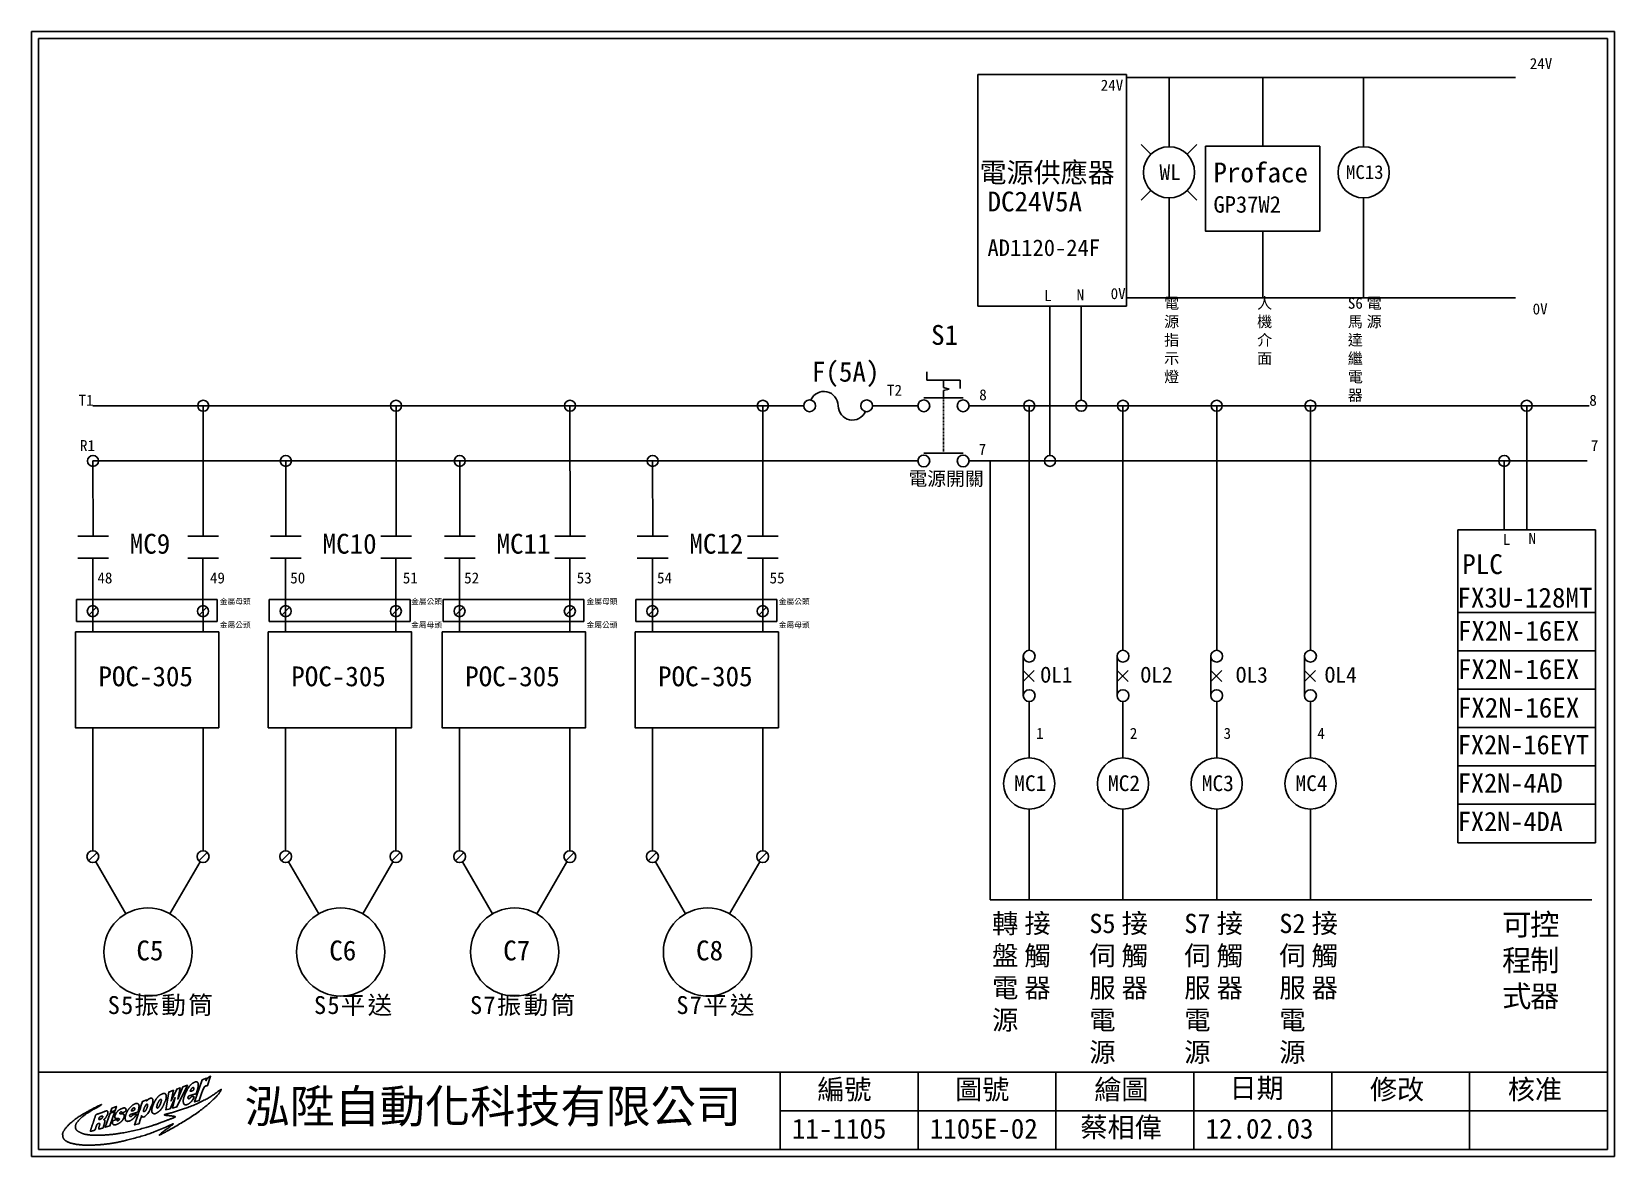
# Model space of a CAD drawing. Extents: x 10 to 297, y 3 to 207.
import ezdxf
from ezdxf.enums import TextEntityAlignment as Align

# ---------------------------------------------------------------- set-up
doc = ezdxf.new("R2010")
doc.units = 0
doc.linetypes.add('DASHED', pattern=[0.2, 0.1, -0.1])
doc.layers.get('0').update_dxf_attribs({"linetype": 'CONTINUOUS'})
for name, color, linetype in [('7', 7, 'CONTINUOUS'), ('圖框層', 7, 'CONTINUOUS'), ('標尺寸層', 3, 'CONTINUOUS'), ('輪廓線層', 7, 'CONTINUOUS')]:
    doc.layers.add(name, color=color, linetype=linetype)
doc.styles.add('CNS', font='romanc.shx', dxfattribs={"bigfont": 'chineset.shx'})
doc.styles.add('STSL', font='KAIU.TTF')
doc.styles.add('標楷體', font='KAIU.TTF')

msp = doc.modelspace()

# ---------------------------------------------------------------- texts
at = {"color": 7}
for s, height, p in [('WL', 2.856, (216.45, 181.5)), ('MC13', 2.5, (251.74, 181.5)), ('OL1', 2.856, (195.83, 90.33)), ('OL2', 2.856, (213.98, 90.33)), ('OL3', 2.856, (231.26, 90.33)), ('OL4', 2.856, (247.38, 90.33)), ('MC1', 2.856, (191.09, 70.67)), ('MC2', 2.856, (208.09, 70.67)), ('MC3', 2.856, (225.09, 70.67)), ('MC4', 2.856, (242.09, 70.67))]:
    msp.add_text(s, height=height, dxfattribs=at).set_placement(p, align=Align.MIDDLE_CENTER)
at = {"color": 0, "char_height": 3.25, "width": 24.1454, "attachment_point": 2, "style": '標楷體'}
for s, insert in [('{\\T1.1;S5振動筒}', (33.53, 32.06)), ('{\\T1.1;S5平送}', (68.5, 32.06)), ('{\\T1.1;S7振動筒}', (99.24, 32.06)), ('{\\T1.1;S7平送}', (134.21, 32.06))]:
    msp.add_mtext(s, dxfattribs=dict(at, insert=insert))
at = {"layer": '圖框層', "color": 4, "style": 'STSL'}
for s, height, p in [('24V', 2, (281.66, 200.18)), ('24V', 2, (203.86, 196.26)), ('電源供應器', 3.6, (181.87, 179.63)), ('Proface', 3.6, (224.3, 179.63)), ('DC24V5A', 3.6, (183.33, 174.37)), ('GP37W2', 3, (224.3, 174.14)), ('AD1120-24F', 3, (183.33, 166.28)), ('L', 2, (193.62, 158.11)), ('N', 2, (199.49, 158.26)), ('0V', 2, (205.66, 158.46)), ('0V', 2, (282.18, 155.68)), ('S1', 3.6, (173.1, 150.17)), ('F(5A)', 3.6, (151.49, 143.49)), ('T1', 2, (18.51, 139.12)), ('T2', 2, (165.11, 140.94)), ('8', 2, (181.83, 140.11)), ('8', 2, (292.46, 139.12)), ('R1', 2, (18.77, 130.9)), ('7', 2, (181.73, 130.22)), ('7', 2, (292.73, 130.9)), ('MC9', 3.6, (27.79, 112.3)), ('MC10', 3.6, (62.76, 112.3)), ('MC11', 3.6, (94.3, 112.3)), ('MC12', 3.6, (129.27, 112.3)), ('L', 2, (276.8, 113.88)), ('N', 2, (281.44, 114.06)), ('PLC', 3.6, (269.42, 108.6)), ('48', 2, (21.92, 106.9)), ('49', 2, (42.33, 106.9)), ('50', 2, (56.89, 106.9)), ('51', 2, (77.3, 106.9)), ('52', 2, (88.43, 106.9)), ('53', 2, (108.84, 106.9)), ('54', 2, (123.4, 106.9)), ('55', 2, (143.81, 106.9)), ('金屬母頭', 1, (44.12, 103.13)), ('金屬公頭', 1, (78.81, 103.13)), ('金屬母頭', 1, (110.63, 103.13)), ('金屬公頭', 1, (145.48, 103.13)), ('FX3U-128MT', 3.6, (268.54, 102.53)), ('金屬公頭', 1, (44.12, 98.88)), ('金屬母頭', 1, (78.81, 98.88)), ('金屬公頭', 1, (110.63, 98.88)), ('金屬母頭', 1, (145.48, 98.88)), ('FX2N-16EX', 3.6, (268.61, 96.51)), ('POC-305', 3.6, (22.11, 88.25)), ('POC-305', 3.6, (57.08, 88.25)), ('POC-305', 3.6, (88.62, 88.25)), ('POC-305', 3.6, (123.59, 88.25)), ('FX2N-16EX', 3.6, (268.61, 89.54)), ('FX2N-16EX', 3.6, (268.61, 82.58)), ('1', 2, (192.14, 78.71)), ('2', 2, (209.14, 78.71)), ('3', 2, (226.14, 78.71)), ('4', 2, (243.14, 78.71)), ('FX2N-16EYT', 3.5, (268.61, 75.9)), ('FX2N-4AD', 3.5, (268.61, 68.94)), ('FX2N-4DA', 3.5, (268.61, 61.98)), ('C5', 3.6, (29, 38.54)), ('C6', 3.6, (63.97, 38.54)), ('C7', 3.6, (95.51, 38.54)), ('C8', 3.6, (130.48, 38.54)), ('編號', 3.6, (152.47, 13.34)), ('圖號', 3.6, (177.47, 13.34)), ('繪圖', 3.6, (202.69, 13.34)), ('日期', 3.6, (227.22, 13.59)), ('修改', 3.6, (252.69, 13.34)), ('核准', 3.6, (277.69, 13.34)), ('泓陞自動化科技有限公司', 6, (48.6, 9.08)), ('11-1105', 3.6, (147.86, 6.22)), ('1105E-02', 3.6, (172.86, 6.22)), ('蔡相偉', 3.6, (200.18, 6.47)), ('12.02.03', 3.6, (222.86, 6.22))]:
    msp.add_text(s, height=height, dxfattribs=at).set_placement(p)
at = {"layer": '標尺寸層', "color": 7, "attachment_point": 1, "style": 'CNS'}
for s, insert, char_height, width in [('{\\fDFKai-SB|b0|i0|c136|p65;電\\P源指示燈}', (215.36, 158.72), 2, 2.7881), ('{\\fDFKai-SB|b0|i0|c136|p65;人機介面}', (232.22, 158.72), 2, 2.0277), ('{\\fDFKai-SB|b0|i0|c136|p65;S6馬達繼電器}', (248.67, 158.72), 2, 3.9525), ('{\\fDFKai-SB|b0|i0|c136|p65;電源}', (252.09, 158.72), 2, 3.9525), ('{\\fDFKai-SB|b0|i0|c136|p65;電源開關}', (169, 127.16), 2.5, 14.0847), ('{\\fDFKai-SB|b0|i0|c136|p65;轉盤電源}', (184.16, 46.99), 3.5, 5.4243), ('{\\fDFKai-SB|b0|i0|c136|p65;接觸器}', (190.03, 46.99), 3.5, 5.4243), ('{\\fDFKai-SB|b0|i0|c136|p65;S5伺服電源}', (201.79, 46.99), 3.5, 5.4243), ('{\\fDFKai-SB|b0|i0|c136|p65;接觸器}', (207.66, 46.99), 3.5, 5.4243), ('{\\fDFKai-SB|b0|i0|c136|p65;S7伺服電源}', (219.01, 46.99), 3.5, 5.4243), ('{\\fDFKai-SB|b0|i0|c136|p65;接觸器}', (224.89, 46.99), 3.5, 5.4243), ('{\\fDFKai-SB|b0|i0|c136|p65;S2伺服電源}', (236.24, 46.99), 3.5, 5.4243), ('{\\fDFKai-SB|b0|i0|c136|p65;接觸器}', (242.11, 46.99), 3.5, 5.4243), ('{\\fDFKai-SB|b0|i0|c136|p65;可程式}', (276.64, 46.99), 3.9, 5.4243), ('{\\fDFKai-SB|b0|i0|c136|p65;控制器}', (281.73, 46.99), 3.9, 5.4243)]:
    msp.add_mtext(s, dxfattribs=dict(at, insert=insert, char_height=char_height, width=width))

# ---------------------------------------------------------------- blocks, each defined once
blk = doc.blocks.new('FUSE')
at = {"color": 7}
for p, q in [((0, 0), (2.14, 0)), ((14.64, 0), (16.78, 0))]:
    blk.add_line(p, q, dxfattribs=at)
for centre in [(3.21, 0), (13.56, 0)]:
    blk.add_circle(centre, 1.07)
for centre, start, end in [((5.8, 0), 0, 156.116), ((10.98, 0), 180, 336.116)]:
    blk.add_arc(centre, 2.59, start, end, dxfattribs=at)

# ---------------------------------------------------------------- linework, layer by layer
for p, q in [((208.56, 199.2), (181.56, 199.2)), ((181.56, 199.2), (181.56, 157.2)), ((208.56, 157.2), (208.56, 199.2)), ((279.1, 198.67), (208.56, 198.67)), ((216.25, 189.99), (216.25, 198.67)), ((251.54, 186.09), (251.54, 198.67)), ((216.25, 186.09), (216.25, 189.99)), ((212.96, 184.73), (211.2, 186.5)), ((219.53, 184.73), (221.29, 186.5)), ((212.96, 178.17), (211.2, 176.4)), ((219.53, 178.17), (221.29, 176.4)), ((216.25, 176.81), (216.25, 172.86)), ((251.54, 176.81), (251.54, 172.86)), ((216.25, 172.86), (216.25, 158.72)), ((251.54, 172.86), (251.54, 158.72)), ((279.1, 158.72), (208.56, 158.72)), ((181.56, 157.2), (204.56, 157.2)), ((194.66, 157.2), (194.66, 130.12)), ((200.33, 157.2), (200.33, 140.12)), ((204.56, 157.2), (208.56, 157.2)), ((172.35, 143.77), (172.35, 145.27)), ((175.35, 143.77), (172.35, 143.77)), ((175.35, 143.77), (178.35, 143.77)), ((178.35, 143.77), (178.35, 142.27)), ((176.35, 142.16), (175.35, 142.43)), ((176.35, 142.16), (175.35, 141.89)), ((148.93, 139.12), (21.12, 139.11)), ((41.11, 139.12), (41.13, 115.47)), ((76.08, 139.12), (76.1, 115.47)), ((107.62, 139.12), (107.64, 115.47)), ((142.59, 139.12), (142.61, 115.47)), ((162.49, 139.12), (163.56, 139.12)), ((179.99, 139.12), (292.46, 139.12)), ((190.89, 98.68), (190.89, 139.12)), ((207.89, 98.68), (207.89, 139.12)), ((224.89, 98.68), (224.89, 139.12)), ((241.89, 98.68), (241.89, 139.12)), ((281.11, 116.64), (281.11, 139.12)), ((170.7, 129.12), (21.12, 129.12)), ((21.12, 129.12), (21.13, 115.47)), ((56.09, 129.12), (56.1, 115.47)), ((87.63, 129.12), (87.65, 115.47)), ((122.6, 129.12), (122.62, 115.47)), ((179.99, 129.12), (292.09, 129.12)), ((268.61, 116.64), (293.61, 116.64)), ((268.61, 101.64), (268.61, 116.64)), ((293.61, 116.64), (293.61, 101.64)), ((21.07, 111.49), (21.07, 105.63)), ((41.07, 111.49), (41.07, 105.63)), ((56.04, 111.49), (56.04, 105.63)), ((76.04, 111.49), (76.04, 105.63)), ((87.59, 111.49), (87.59, 105.63)), ((107.59, 111.49), (107.59, 105.63)), ((122.56, 111.49), (122.56, 105.63)), ((142.56, 111.49), (142.56, 105.63)), ((21.07, 105.63), (21.08, 98.1)), ((41.07, 105.63), (41.08, 98.1)), ((56.04, 105.63), (56.05, 98.1)), ((76.04, 105.63), (76.05, 98.1)), ((87.59, 105.63), (87.59, 98.1)), ((107.59, 105.63), (107.59, 98.1)), ((122.56, 105.63), (122.56, 98.1)), ((142.56, 105.63), (142.56, 98.1)), ((293.61, 101.64), (268.61, 101.64)), ((268.61, 101.64), (293.61, 101.64)), ((268.61, 94.68), (268.61, 101.64)), ((293.61, 101.64), (293.61, 94.68)), ((190.89, 94.77), (190.89, 98.68)), ((207.89, 94.77), (207.89, 98.68)), ((224.89, 94.77), (224.89, 98.68)), ((241.89, 94.77), (241.89, 98.68)), ((293.61, 94.68), (268.61, 94.68)), ((268.61, 87.72), (268.61, 94.68)), ((293.61, 94.68), (293.61, 87.72)), ((293.61, 87.72), (268.61, 87.72)), ((268.61, 80.76), (268.61, 87.72)), ((293.61, 87.72), (293.61, 80.76)), ((21.08, 80.72), (21.09, 58.43)), ((41.08, 80.72), (41.09, 58.43)), ((56.05, 80.72), (56.06, 58.43)), ((76.05, 80.72), (76.06, 58.43)), ((87.6, 80.72), (87.6, 58.43)), ((107.6, 80.72), (107.6, 58.43)), ((122.57, 80.72), (122.57, 58.43)), ((142.57, 80.72), (142.57, 58.43)), ((293.61, 80.76), (268.61, 80.76)), ((268.61, 73.8), (268.61, 80.76)), ((293.61, 80.76), (293.61, 73.8)), ((293.61, 73.8), (268.61, 73.8)), ((268.61, 66.84), (268.61, 73.8)), ((293.61, 73.8), (293.61, 66.84)), ((293.61, 66.84), (268.61, 66.84)), ((268.61, 59.88), (268.61, 66.84)), ((293.61, 66.84), (293.61, 59.88)), ((190.89, 65.97), (190.89, 49.52)), ((207.89, 65.97), (207.89, 49.52)), ((224.89, 65.97), (224.89, 49.52)), ((241.89, 65.97), (241.89, 49.52)), ((21.85, 58.12), (20.33, 56.6)), ((41.85, 58.12), (40.33, 56.6)), ((56.82, 58.12), (55.31, 56.6)), ((76.82, 58.12), (75.31, 56.6)), ((88.36, 58.12), (86.85, 56.6)), ((108.36, 58.12), (106.85, 56.6)), ((123.33, 58.12), (121.82, 56.6)), ((143.33, 58.12), (141.82, 56.6)), ((293.61, 59.88), (268.61, 59.88)), ((27.08, 46.99), (21.63, 56.43)), ((35.08, 46.99), (40.54, 56.44)), ((62.05, 46.99), (56.6, 56.43)), ((70.05, 46.99), (75.51, 56.44)), ((93.59, 46.99), (88.14, 56.43)), ((101.59, 46.99), (107.05, 56.44)), ((128.56, 46.99), (123.11, 56.43)), ((136.56, 46.99), (142.02, 56.44))]:
    msp.add_line(p, q)
for centre, radius in [((216.25, 181.45), 4.64), ((251.54, 181.45), 4.64), ((190.89, 139.12), 1), ((200.33, 139.12), 1), ((207.89, 139.12), 1), ((224.89, 139.12), 1), ((241.89, 139.12), 1), ((194.66, 129.12), 1), ((190.89, 70.61), 4.64), ((207.89, 70.61), 4.64), ((224.89, 70.61), 4.64), ((241.89, 70.61), 4.64), ((21.09, 57.36), 1.07), ((41.09, 57.36), 1.07), ((56.06, 57.36), 1.07), ((76.06, 57.36), 1.07), ((87.6, 57.36), 1.07), ((107.6, 57.36), 1.07), ((122.57, 57.36), 1.07), ((142.57, 57.36), 1.07), ((31.08, 40.06), 8), ((66.05, 40.06), 8), ((97.59, 40.06), 8), ((132.56, 40.06), 8)]:
    msp.add_circle(centre, radius)
at = {"layer": '7'}
for p, q in [((175.35, 142.43), (175.35, 143.77)), ((175.35, 140.55), (175.35, 141.89)), ((171.78, 140.55), (178.91, 140.55)), ((171.78, 130.55), (178.91, 130.55)), ((189.82, 93.7), (189.82, 86.56)), ((206.82, 93.7), (206.82, 86.56)), ((223.82, 93.7), (223.82, 86.56)), ((240.82, 93.7), (240.82, 86.56))]:
    msp.add_line(p, q, dxfattribs=at)
at = {"layer": '7', "linetype": 'DASHED'}
msp.add_line((175.35, 130.55), (175.35, 140.55), dxfattribs=at)
at = {"layer": '7'}
for centre in [(171.78, 139.12), (178.91, 139.12), (171.78, 129.12), (178.91, 129.12), (190.89, 93.7), (207.89, 93.7), (224.89, 93.7), (241.89, 93.7), (190.89, 86.56), (207.89, 86.56), (224.89, 86.56), (241.89, 86.56)]:
    msp.add_circle(centre, 1.07, dxfattribs=at)
at = {"layer": '圖框層', "color": 7}
for p, q in [((297, 206.97), (10, 206.97)), ((10, 3), (10, 206.97)), ((297, 3), (297, 206.97)), ((295.75, 205.72), (11.25, 205.72)), ((11.25, 4.25), (11.25, 205.72)), ((295.75, 4.25), (295.75, 205.72)), ((11.25, 18.25), (295.75, 18.25)), ((145.75, 4.25), (145.75, 18.25)), ((170.75, 4.25), (170.75, 18.25)), ((195.75, 4.25), (195.75, 18.25)), ((220.75, 4.25), (220.75, 18.25)), ((245.75, 4.25), (245.75, 18.25)), ((270.75, 4.25), (270.75, 18.25)), ((145.75, 11.25), (295.75, 11.25)), ((10, 3), (297, 3)), ((11.25, 4.25), (295.75, 4.25))]:
    msp.add_line(p, q, dxfattribs=at)
at = {"layer": '標尺寸層', "color": 7}
for p, q in [((233.23, 186.2), (233.23, 198.67)), ((233.23, 170.76), (233.23, 158.72)), ((170.7, 139.12), (164.64, 139.12)), ((170.7, 129.12), (160.45, 129.12)), ((183.82, 129.13), (183.82, 49.52)), ((277.03, 129.15), (277.03, 116.64)), ((18.35, 115.47), (23.91, 115.47)), ((38.35, 115.47), (43.91, 115.47)), ((53.32, 115.47), (58.88, 115.47)), ((73.32, 115.47), (78.88, 115.47)), ((84.86, 115.47), (90.43, 115.47)), ((104.86, 115.47), (110.43, 115.47)), ((119.83, 115.47), (125.4, 115.47)), ((139.83, 115.47), (145.4, 115.47)), ((18.35, 111.49), (23.91, 111.49)), ((21.07, 111.49), (21.07, 105.63)), ((38.35, 111.49), (43.91, 111.49)), ((53.32, 111.49), (58.88, 111.49)), ((56.04, 111.49), (56.04, 105.63)), ((73.32, 111.49), (78.88, 111.49)), ((84.86, 111.49), (90.43, 111.49)), ((87.59, 111.49), (87.59, 105.63)), ((104.86, 111.49), (110.43, 111.49)), ((119.83, 111.49), (125.4, 111.49)), ((122.56, 111.49), (122.56, 105.63)), ((139.83, 111.49), (145.4, 111.49)), ((18.11, 103.97), (18.11, 99.97)), ((43.64, 103.97), (18.11, 103.97)), ((43.64, 99.97), (43.64, 103.97)), ((53.08, 103.97), (53.08, 99.97)), ((78.61, 103.97), (53.08, 103.97)), ((78.61, 99.97), (78.61, 103.97)), ((84.62, 103.97), (84.62, 99.97)), ((110.15, 103.97), (84.62, 103.97)), ((110.15, 99.97), (110.15, 103.97)), ((119.59, 103.97), (119.59, 99.97)), ((145.12, 103.97), (119.59, 103.97)), ((145.12, 99.97), (145.12, 103.97)), ((21.78, 102.57), (20.37, 101.16)), ((41.78, 102.57), (40.37, 101.16)), ((56.75, 102.57), (55.34, 101.16)), ((76.75, 102.57), (75.34, 101.16)), ((88.29, 102.57), (86.88, 101.16)), ((108.29, 102.57), (106.88, 101.16)), ((123.27, 102.57), (121.85, 101.16)), ((143.27, 102.57), (141.85, 101.16)), ((18.11, 99.97), (43.64, 99.97)), ((53.08, 99.97), (78.61, 99.97)), ((84.62, 99.97), (110.15, 99.97)), ((119.59, 99.97), (145.12, 99.97)), ((189.82, 89.13), (191.82, 91.13)), ((191.82, 89.13), (189.82, 91.13)), ((206.82, 89.13), (208.82, 91.13)), ((208.82, 89.13), (206.82, 91.13)), ((223.82, 89.13), (225.82, 91.13)), ((225.82, 89.13), (223.82, 91.13)), ((240.82, 89.13), (242.82, 91.13)), ((242.82, 89.13), (240.82, 91.13)), ((190.89, 85.49), (190.89, 75.25)), ((207.89, 85.49), (207.89, 75.25)), ((224.89, 85.49), (224.89, 75.25)), ((241.89, 85.49), (241.89, 75.25)), ((183.82, 49.52), (292.94, 49.52))]:
    msp.add_line(p, q, dxfattribs=at)
for points in [[(222.88, 186.2), (243.58, 186.2), (243.58, 170.76), (222.88, 170.76)], [(17.93, 98.1), (43.92, 98.1), (43.92, 80.72), (17.93, 80.72)], [(52.9, 98.1), (78.9, 98.1), (78.9, 80.72), (52.9, 80.72)], [(84.44, 98.1), (110.44, 98.1), (110.44, 80.72), (84.44, 80.72)], [(119.41, 98.1), (145.41, 98.1), (145.41, 80.72), (119.41, 80.72)]]:
    msp.add_lwpolyline(points, close=True, dxfattribs=at)
for centre in [(41.11, 139.12), (76.08, 139.12), (107.62, 139.12), (142.59, 139.12), (281.11, 139.12), (21.12, 129.12), (56.09, 129.12), (87.63, 129.12), (122.6, 129.12), (277.03, 129.12), (21.08, 101.87), (41.08, 101.87), (56.05, 101.87), (76.05, 101.87), (87.59, 101.87), (107.59, 101.87), (122.56, 101.87), (142.56, 101.87)]:
    msp.add_circle(centre, 1, dxfattribs=at)
at = {"layer": '輪廓線層', "color": 116}
for points in [[(41.16, 15.3), (40.97, 14.87), (40.82, 14.41), (40.39, 13.11), (39.53, 12.88), (40.94, 16.87), (41.73, 17.15), (41.6, 16.7), (41.85, 17.13), (42.14, 17.39), (42.46, 17.53), (41.87, 15.83), (41.74, 15.78), (41.58, 15.76), (41.37, 15.62)], [(32.25, 10.73), (32.22, 10.73), (32.19, 10.73), (32.16, 10.74), (32.13, 10.75), (32.1, 10.76), (32.08, 10.77), (32.05, 10.78), (32.03, 10.8), (32, 10.81), (31.98, 10.83), (31.96, 10.85), (31.94, 10.86), (31.92, 10.88), (31.9, 10.9), (31.88, 10.92), (31.87, 10.94), (31.85, 10.97), (31.84, 10.99), (31.83, 11.02), (31.82, 11.04), (31.81, 11.07), (31.8, 11.1), (31.79, 11.12), (31.79, 11.15), (31.78, 11.18), (31.78, 11.22), (31.78, 11.25), (31.78, 11.28), (31.78, 11.31), (31.78, 11.35), (31.78, 11.38), (31.78, 11.42), (31.79, 11.46), (31.79, 11.49), (31.8, 11.53), (31.81, 11.57), (31.82, 11.61), (31.82, 11.65), (31.83, 11.69), (31.84, 11.73), (31.85, 11.78), (31.86, 11.82), (31.88, 11.86), (31.89, 11.9), (31.9, 11.94), (31.91, 11.98), (31.92, 12.02), (31.94, 12.06), (31.95, 12.1), (31.96, 12.13), (31.98, 12.17), (31.99, 12.2), (32, 12.24), (32.02, 12.28), (32.04, 12.32), (32.05, 12.36), (32.07, 12.41), (32.09, 12.46), (32.11, 12.51), (32.14, 12.57), (32.16, 12.63), (32.19, 12.69), (32.22, 12.76), (32.25, 12.83), (32.29, 12.9), (32.33, 12.98), (32.37, 13.05), (32.42, 13.13), (32.46, 13.21), (32.51, 13.28), (32.56, 13.36), (32.6, 13.43), (32.65, 13.5), (32.7, 13.56), (32.75, 13.62), (32.8, 13.68), (32.84, 13.73), (32.89, 13.78), (32.93, 13.83), (32.98, 13.87), (33.02, 13.91), (33.06, 13.95), (33.1, 13.99), (33.14, 14.02), (33.18, 14.05), (33.23, 14.08), (33.27, 14.1), (33.31, 14.13), (33.35, 14.15), (33.39, 14.18), (33.43, 14.2), (33.47, 14.22), (33.51, 14.24), (33.55, 14.26), (33.58, 14.28), (33.62, 14.29), (33.64, 14.31), (33.67, 14.32), (33.7, 14.33), (33.72, 14.34), (33.74, 14.35), (33.76, 14.36), (33.78, 14.37), (33.81, 14.38), (33.83, 14.39), (33.86, 14.39), (33.89, 14.4), (33.91, 14.4), (33.94, 14.41), (33.97, 14.41), (34, 14.41), (34.02, 14.41), (34.05, 14.41), (34.08, 14.41), (34.1, 14.41), (34.13, 14.4), (34.15, 14.39), (34.17, 14.38), (34.2, 14.37), (34.22, 14.35), (34.24, 14.34), (34.27, 14.31), (34.29, 14.29), (34.31, 14.27), (34.33, 14.24), (34.34, 14.21), (34.36, 14.17), (34.37, 14.13), (34.39, 14.09), (34.4, 14.05), (34.4, 14.01), (34.41, 13.96), (34.41, 13.91), (34.41, 13.86), (34.41, 13.8), (34.41, 13.75), (34.41, 13.69), (34.4, 13.63), (34.4, 13.57), (34.39, 13.51), (34.38, 13.44), (34.36, 13.38), (34.35, 13.32), (34.33, 13.26), (34.31, 13.21), (34.29, 13.15), (34.27, 13.09), (34.25, 13.04), (34.22, 12.99), (34.2, 12.93), (34.17, 12.88), (34.15, 12.83), (34.12, 12.78), (34.1, 12.72), (34.07, 12.67), (34.05, 12.61), (34.02, 12.56), (33.99, 12.5), (33.97, 12.44), (33.94, 12.38), (33.91, 12.31), (33.88, 12.25), (33.85, 12.18), (33.82, 12.11), (33.78, 12.04), (33.75, 11.97), (33.71, 11.89), (33.66, 11.82), (33.62, 11.75), (33.57, 11.67), (33.52, 11.6), (33.46, 11.53), (33.41, 11.47), (33.35, 11.4), (33.3, 11.34), (33.24, 11.28), (33.19, 11.23), (33.13, 11.19), (33.08, 11.14), (33.03, 11.1), (32.97, 11.07), (32.92, 11.03), (32.88, 11), (32.83, 10.97), (32.79, 10.94), (32.75, 10.92), (32.71, 10.89), (32.68, 10.87), (32.64, 10.85), (32.61, 10.83), (32.57, 10.81), (32.54, 10.79), (32.5, 10.78), (32.46, 10.77), (32.43, 10.75), (32.39, 10.74), (32.35, 10.74), (32.32, 10.73), (32.28, 10.73)], [(35.11, 11.61), (34.33, 11.44), (34.86, 14.67), (35.72, 14.98), (35.27, 13.06), (36.3, 15.2), (36.96, 15.42), (36.48, 13.4), (37.42, 15.58), (38.24, 15.88), (36.35, 11.96), (35.57, 11.76), (36.02, 13.67)], [(39.95, 14.73), (39.93, 14.68), (39.92, 14.64), (39.91, 14.6), (39.89, 14.56), (39.88, 14.52), (39.87, 14.49), (39.86, 14.46), (39.84, 14.43), (39.83, 14.41), (39.82, 14.39), (39.81, 14.37), (39.79, 14.35), (39.78, 14.34), (39.76, 14.33), (39.74, 14.32), (39.72, 14.31), (39.69, 14.3), (39.67, 14.29), (39.63, 14.29), (39.6, 14.28), (39.56, 14.27), (39.52, 14.26), (39.47, 14.25), (39.41, 14.24), (39.36, 14.22), (39.3, 14.2), (39.23, 14.19), (39.16, 14.17), (39.1, 14.15), (39.03, 14.13), (38.97, 14.11), (38.91, 14.09), (38.85, 14.07), (38.8, 14.06), (38.75, 14.04), (38.7, 14.03), (38.66, 14.01), (38.62, 14), (38.59, 13.99), (38.56, 13.98), (38.53, 13.97), (38.51, 13.96), (38.49, 13.95), (38.47, 13.94), (38.46, 13.93), (38.45, 13.92), (38.44, 13.9), (38.42, 13.89), (38.41, 13.87), (38.4, 13.85), (38.39, 13.82), (38.39, 13.8), (38.38, 13.78), (38.37, 13.75), (38.36, 13.73), (38.36, 13.7), (38.36, 13.68), (38.35, 13.66), (38.35, 13.63), (38.35, 13.61), (38.35, 13.59), (38.35, 13.58), (38.36, 13.56), (38.36, 13.54), (38.36, 13.53), (38.37, 13.51), (38.38, 13.5), (38.39, 13.49), (38.39, 13.48), (38.41, 13.47), (38.42, 13.46), (38.43, 13.46), (38.45, 13.45), (38.46, 13.45), (38.48, 13.45), (38.5, 13.45), (38.52, 13.45), (38.54, 13.45), (38.56, 13.46), (38.58, 13.46), (38.59, 13.47), (38.61, 13.48), (38.63, 13.49), (38.65, 13.5), (38.67, 13.51), (38.69, 13.53), (38.71, 13.54), (38.73, 13.56), (38.75, 13.57), (38.77, 13.59), (38.79, 13.61), (38.8, 13.63), (38.82, 13.65), (38.84, 13.67), (38.85, 13.69), (38.87, 13.7), (38.88, 13.72), (38.89, 13.74), (38.9, 13.76), (38.92, 13.77), (38.94, 13.79), (38.97, 13.8), (39.01, 13.82), (39.05, 13.84), (39.1, 13.85), (39.16, 13.87), (39.23, 13.88), (39.29, 13.88), (39.34, 13.88), (39.39, 13.87), (39.43, 13.84), (39.45, 13.8), (39.45, 13.74), (39.43, 13.67), (39.39, 13.59), (39.35, 13.5), (39.29, 13.4), (39.23, 13.31), (39.17, 13.21), (39.1, 13.12), (39.04, 13.04), (38.98, 12.97), (38.92, 12.9), (38.86, 12.84), (38.81, 12.79), (38.76, 12.74), (38.71, 12.7), (38.66, 12.66), (38.62, 12.63), (38.58, 12.6), (38.54, 12.57), (38.5, 12.55), (38.47, 12.53), (38.43, 12.51), (38.4, 12.49), (38.37, 12.48), (38.34, 12.46), (38.31, 12.45), (38.29, 12.43), (38.26, 12.42), (38.23, 12.41), (38.21, 12.4), (38.18, 12.39), (38.16, 12.38), (38.14, 12.37), (38.11, 12.37), (38.09, 12.36), (38.07, 12.36), (38.04, 12.35), (38.02, 12.35), (37.99, 12.35), (37.96, 12.35), (37.94, 12.35), (37.91, 12.35), (37.88, 12.36), (37.84, 12.36), (37.81, 12.37), (37.79, 12.37), (37.76, 12.38), (37.73, 12.39), (37.71, 12.4), (37.69, 12.42), (37.66, 12.43), (37.65, 12.45), (37.63, 12.47), (37.61, 12.49), (37.6, 12.51), (37.58, 12.54), (37.57, 12.56), (37.56, 12.6), (37.54, 12.63), (37.53, 12.66), (37.52, 12.7), (37.51, 12.74), (37.51, 12.78), (37.5, 12.82), (37.49, 12.87), (37.49, 12.91), (37.49, 12.95), (37.48, 13), (37.49, 13.05), (37.49, 13.1), (37.49, 13.15), (37.5, 13.2), (37.5, 13.25), (37.51, 13.31), (37.52, 13.37), (37.54, 13.43), (37.55, 13.49), (37.57, 13.56), (37.59, 13.63), (37.61, 13.71), (37.64, 13.79), (37.67, 13.88), (37.7, 13.97), (37.73, 14.06), (37.76, 14.16), (37.8, 14.25), (37.84, 14.35), (37.88, 14.45), (37.93, 14.55), (37.97, 14.65), (38.02, 14.75), (38.07, 14.84), (38.12, 14.94), (38.17, 15.03), (38.23, 15.13), (38.28, 15.22), (38.34, 15.31), (38.4, 15.39), (38.46, 15.48), (38.52, 15.56), (38.58, 15.64), (38.64, 15.71), (38.69, 15.78), (38.74, 15.84), (38.79, 15.89), (38.83, 15.94), (38.87, 15.99), (38.91, 16.02), (38.95, 16.06), (38.98, 16.09), (39.02, 16.13), (39.06, 16.16), (39.09, 16.19), (39.13, 16.22), (39.18, 16.25), (39.22, 16.28), (39.26, 16.3), (39.3, 16.33), (39.34, 16.35), (39.38, 16.38), (39.42, 16.4), (39.46, 16.42), (39.5, 16.44), (39.53, 16.45), (39.57, 16.47), (39.6, 16.48), (39.64, 16.49), (39.67, 16.5), (39.7, 16.51), (39.73, 16.51), (39.76, 16.52), (39.79, 16.52), (39.82, 16.52), (39.85, 16.52), (39.88, 16.52), (39.9, 16.51), (39.93, 16.51), (39.95, 16.5), (39.97, 16.49), (39.99, 16.49), (40.01, 16.48), (40.03, 16.46), (40.05, 16.45), (40.07, 16.44), (40.09, 16.42), (40.1, 16.4), (40.12, 16.38), (40.13, 16.36), (40.15, 16.33), (40.16, 16.31), (40.17, 16.28), (40.18, 16.25), (40.19, 16.22), (40.2, 16.19), (40.2, 16.16), (40.21, 16.13), (40.21, 16.09), (40.21, 16.05), (40.21, 16.01), (40.21, 15.97), (40.21, 15.93), (40.21, 15.88), (40.21, 15.84), (40.21, 15.79), (40.2, 15.74), (40.2, 15.69), (40.19, 15.64), (40.18, 15.59), (40.17, 15.54), (40.16, 15.49), (40.15, 15.44), (40.14, 15.39), (40.13, 15.34), (40.12, 15.28), (40.1, 15.23), (40.09, 15.18), (40.07, 15.12), (40.05, 15.06), (40.03, 15.01), (40.02, 14.95), (40, 14.89), (39.98, 14.84), (39.96, 14.78)], [(39.28, 14.95), (39.26, 14.94), (39.24, 14.93), (39.21, 14.92), (39.19, 14.91), (39.16, 14.9), (39.13, 14.89), (39.11, 14.88), (39.08, 14.87), (39.06, 14.86), (39.03, 14.85), (39.01, 14.84), (38.98, 14.83), (38.96, 14.82), (38.94, 14.82), (38.91, 14.81), (38.89, 14.81), (38.87, 14.8), (38.85, 14.8), (38.83, 14.8), (38.81, 14.8), (38.8, 14.8), (38.79, 14.81), (38.78, 14.82), (38.77, 14.84), (38.77, 14.85), (38.77, 14.87), (38.78, 14.9), (38.79, 14.92), (38.8, 14.95), (38.81, 14.98), (38.83, 15.01), (38.84, 15.04), (38.86, 15.07), (38.87, 15.1), (38.89, 15.13), (38.9, 15.16), (38.92, 15.18), (38.94, 15.21), (38.96, 15.24), (38.98, 15.27), (39, 15.29), (39.02, 15.32), (39.04, 15.34), (39.06, 15.36), (39.09, 15.38), (39.11, 15.4), (39.13, 15.42), (39.15, 15.43), (39.17, 15.44), (39.19, 15.45), (39.21, 15.46), (39.23, 15.46), (39.25, 15.47), (39.27, 15.47), (39.28, 15.47), (39.3, 15.47), (39.31, 15.47), (39.33, 15.47), (39.34, 15.46), (39.35, 15.46), (39.36, 15.45), (39.37, 15.44), (39.38, 15.43), (39.39, 15.42), (39.39, 15.42), (39.4, 15.4), (39.4, 15.39), (39.4, 15.38), (39.4, 15.36), (39.4, 15.34), (39.4, 15.32), (39.4, 15.3), (39.4, 15.28), (39.4, 15.25), (39.39, 15.22), (39.39, 15.19), (39.39, 15.16), (39.38, 15.13), (39.38, 15.1), (39.37, 15.08), (39.37, 15.06), (39.36, 15.04), (39.35, 15.02), (39.34, 15), (39.33, 14.99), (39.31, 14.97), (39.3, 14.96)], [(24.52, 11.76), (25.38, 12.07), (25.12, 11.29), (24.28, 11)], [(26.05, 10.96), (26.04, 10.95), (26.03, 10.93), (26.02, 10.92), (26.01, 10.91), (26, 10.89), (26, 10.88), (25.99, 10.87), (25.99, 10.85), (25.99, 10.84), (25.98, 10.83), (25.98, 10.81), (25.99, 10.8), (25.99, 10.79), (25.99, 10.78), (25.99, 10.76), (26, 10.75), (26, 10.74), (26.01, 10.73), (26.02, 10.72), (26.03, 10.71), (26.05, 10.71), (26.06, 10.7), (26.09, 10.7), (26.11, 10.69), (26.14, 10.69), (26.18, 10.69), (26.21, 10.69), (26.25, 10.69), (26.29, 10.69), (26.33, 10.69), (26.38, 10.69), (26.42, 10.69), (26.45, 10.69), (26.49, 10.69), (26.53, 10.69), (26.56, 10.69), (26.59, 10.69), (26.62, 10.68), (26.64, 10.68), (26.67, 10.67), (26.69, 10.66), (26.7, 10.66), (26.72, 10.65), (26.73, 10.64), (26.74, 10.63), (26.75, 10.61), (26.76, 10.6), (26.76, 10.58), (26.77, 10.57), (26.78, 10.55), (26.78, 10.53), (26.79, 10.51), (26.79, 10.5), (26.79, 10.48), (26.8, 10.46), (26.8, 10.44), (26.8, 10.42), (26.8, 10.4), (26.8, 10.38), (26.8, 10.36), (26.8, 10.35), (26.8, 10.33), (26.8, 10.31), (26.8, 10.3), (26.8, 10.29), (26.8, 10.27), (26.8, 10.26), (26.79, 10.25), (26.79, 10.23), (26.79, 10.22), (26.78, 10.2), (26.78, 10.17), (26.77, 10.14), (26.76, 10.11), (26.75, 10.08), (26.73, 10.04), (26.72, 10), (26.7, 9.96), (26.68, 9.92), (26.67, 9.87), (26.65, 9.83), (26.62, 9.79), (26.6, 9.74), (26.58, 9.7), (26.55, 9.66), (26.52, 9.61), (26.49, 9.57), (26.46, 9.53), (26.43, 9.49), (26.39, 9.45), (26.36, 9.41), (26.32, 9.37), (26.29, 9.33), (26.25, 9.3), (26.21, 9.26), (26.17, 9.23), (26.13, 9.19), (26.09, 9.16), (26.05, 9.13), (26.01, 9.1), (25.97, 9.07), (25.93, 9.05), (25.89, 9.02), (25.86, 9), (25.82, 8.98), (25.78, 8.95), (25.74, 8.93), (25.7, 8.91), (25.66, 8.9), (25.63, 8.88), (25.59, 8.86), (25.55, 8.85), (25.52, 8.83), (25.49, 8.82), (25.45, 8.8), (25.42, 8.79), (25.39, 8.78), (25.35, 8.77), (25.32, 8.76), (25.29, 8.74), (25.26, 8.74), (25.23, 8.73), (25.2, 8.72), (25.17, 8.71), (25.14, 8.71), (25.11, 8.7), (25.08, 8.7), (25.05, 8.7), (25.03, 8.7), (25, 8.7), (24.98, 8.7), (24.95, 8.71), (24.93, 8.71), (24.9, 8.72), (24.88, 8.73), (24.86, 8.74), (24.84, 8.75), (24.82, 8.77), (24.8, 8.78), (24.78, 8.8), (24.76, 8.81), (24.74, 8.83), (24.73, 8.84), (24.72, 8.86), (24.7, 8.88), (24.69, 8.9), (24.68, 8.92), (24.67, 8.94), (24.67, 8.96), (24.66, 8.98), (24.66, 9), (24.65, 9.03), (24.65, 9.05), (24.65, 9.07), (24.65, 9.1), (24.65, 9.12), (24.65, 9.15), (24.65, 9.17), (24.65, 9.2), (24.65, 9.22), (24.66, 9.24), (24.66, 9.26), (24.66, 9.28), (24.67, 9.3), (24.67, 9.32), (24.68, 9.33), (24.68, 9.35), (24.69, 9.37), (24.7, 9.38), (24.71, 9.4), (24.72, 9.41), (24.73, 9.42), (24.74, 9.44), (24.75, 9.45), (24.76, 9.46), (24.78, 9.47), (24.8, 9.48), (24.82, 9.49), (24.84, 9.5), (24.87, 9.51), (24.89, 9.52), (24.92, 9.53), (24.94, 9.54), (24.97, 9.55), (25, 9.56), (25.03, 9.57), (25.05, 9.57), (25.08, 9.58), (25.11, 9.59), (25.13, 9.6), (25.16, 9.61), (25.19, 9.62), (25.21, 9.62), (25.24, 9.63), (25.27, 9.64), (25.29, 9.65), (25.31, 9.66), (25.34, 9.66), (25.36, 9.67), (25.38, 9.68), (25.4, 9.68), (25.42, 9.69), (25.43, 9.69), (25.45, 9.69), (25.46, 9.69), (25.47, 9.69), (25.48, 9.68), (25.49, 9.68), (25.5, 9.67), (25.5, 9.65), (25.5, 9.64), (25.5, 9.62), (25.5, 9.61), (25.5, 9.59), (25.5, 9.58), (25.5, 9.56), (25.5, 9.55), (25.5, 9.53), (25.5, 9.52), (25.5, 9.51), (25.5, 9.5), (25.5, 9.49), (25.5, 9.48), (25.51, 9.48), (25.51, 9.47), (25.52, 9.47), (25.52, 9.46), (25.53, 9.46), (25.54, 9.46), (25.55, 9.46), (25.57, 9.46), (25.58, 9.46), (25.6, 9.46), (25.62, 9.47), (25.64, 9.47), (25.66, 9.48), (25.69, 9.48), (25.71, 9.49), (25.73, 9.5), (25.75, 9.51), (25.76, 9.52), (25.78, 9.53), (25.79, 9.54), (25.8, 9.55), (25.81, 9.56), (25.82, 9.58), (25.83, 9.59), (25.84, 9.6), (25.85, 9.62), (25.86, 9.63), (25.87, 9.65), (25.88, 9.66), (25.88, 9.68), (25.89, 9.69), (25.89, 9.71), (25.9, 9.72), (25.9, 9.73), (25.9, 9.75), (25.9, 9.76), (25.9, 9.77), (25.9, 9.78), (25.89, 9.79), (25.89, 9.8), (25.88, 9.81), (25.87, 9.82), (25.86, 9.83), (25.85, 9.83), (25.83, 9.84), (25.82, 9.84), (25.8, 9.85), (25.78, 9.85), (25.76, 9.85), (25.74, 9.86), (25.71, 9.86), (25.68, 9.86), (25.65, 9.86), (25.62, 9.86), (25.59, 9.86), (25.55, 9.86), (25.52, 9.86), (25.49, 9.86), (25.45, 9.86), (25.42, 9.86), (25.39, 9.87), (25.35, 9.87), (25.32, 9.88), (25.29, 9.88), (25.27, 9.89), (25.24, 9.9), (25.21, 9.9), (25.19, 9.91), (25.17, 9.92), (25.15, 9.92), (25.14, 9.93), (25.12, 9.94), (25.11, 9.95), (25.1, 9.96), (25.09, 9.98), (25.09, 9.99), (25.08, 10.01), (25.08, 10.02), (25.07, 10.04), (25.07, 10.06), (25.07, 10.08), (25.07, 10.1), (25.07, 10.13), (25.07, 10.15), (25.07, 10.17), (25.07, 10.2), (25.07, 10.22), (25.08, 10.24), (25.08, 10.27), (25.09, 10.29), (25.09, 10.31), (25.1, 10.33), (25.1, 10.35), (25.11, 10.37), (25.12, 10.39), (25.12, 10.41), (25.13, 10.42), (25.14, 10.44), (25.14, 10.46), (25.15, 10.47), (25.15, 10.49), (25.16, 10.51), (25.17, 10.53), (25.18, 10.55), (25.19, 10.57), (25.2, 10.6), (25.21, 10.62), (25.22, 10.65), (25.24, 10.68), (25.25, 10.71), (25.27, 10.75), (25.28, 10.78), (25.3, 10.81), (25.32, 10.84), (25.34, 10.87), (25.36, 10.9), (25.38, 10.93), (25.4, 10.96), (25.43, 10.99), (25.45, 11.02), (25.48, 11.06), (25.51, 11.09), (25.54, 11.12), (25.57, 11.16), (25.6, 11.19), (25.64, 11.23), (25.67, 11.26), (25.71, 11.29), (25.74, 11.32), (25.78, 11.35), (25.82, 11.38), (25.85, 11.41), (25.89, 11.43), (25.93, 11.46), (25.96, 11.48), (26, 11.5), (26.03, 11.52), (26.06, 11.53), (26.1, 11.55), (26.13, 11.57), (26.16, 11.58), (26.19, 11.59), (26.22, 11.61), (26.25, 11.62), (26.28, 11.63), (26.31, 11.64), (26.34, 11.65), (26.37, 11.67), (26.4, 11.68), (26.43, 11.69), (26.46, 11.7), (26.49, 11.71), (26.52, 11.72), (26.54, 11.73), (26.57, 11.74), (26.59, 11.75), (26.62, 11.75), (26.64, 11.76), (26.66, 11.77), (26.69, 11.77), (26.71, 11.78), (26.72, 11.78), (26.74, 11.78), (26.76, 11.78), (26.78, 11.79), (26.79, 11.79), (26.81, 11.79), (26.82, 11.78), (26.84, 11.78), (26.85, 11.78), (26.87, 11.78), (26.88, 11.77), (26.9, 11.77), (26.91, 11.76), (26.93, 11.75), (26.94, 11.75), (26.96, 11.74), (26.97, 11.73), (26.99, 11.72), (27, 11.71), (27.02, 11.7), (27.03, 11.69), (27.05, 11.68), (27.06, 11.66), (27.07, 11.65), (27.08, 11.64), (27.08, 11.62), (27.09, 11.61), (27.09, 11.59), (27.1, 11.58), (27.1, 11.56), (27.1, 11.54), (27.1, 11.52), (27.11, 11.5), (27.11, 11.48), (27.11, 11.46), (27.11, 11.43), (27.11, 11.41), (27.11, 11.38), (27.11, 11.36), (27.1, 11.33), (27.1, 11.31), (27.1, 11.28), (27.09, 11.26), (27.08, 11.23), (27.06, 11.21), (27.04, 11.18), (27.01, 11.15), (26.96, 11.12), (26.91, 11.09), (26.85, 11.06), (26.78, 11.03), (26.71, 11.01), (26.64, 10.98), (26.58, 10.96), (26.52, 10.94), (26.47, 10.93), (26.43, 10.93), (26.4, 10.93), (26.37, 10.94), (26.36, 10.95), (26.35, 10.96), (26.34, 10.98), (26.34, 10.99), (26.34, 11.01), (26.33, 11.02), (26.33, 11.03), (26.32, 11.04), (26.31, 11.05), (26.3, 11.06), (26.29, 11.06), (26.28, 11.07), (26.27, 11.07), (26.26, 11.07), (26.24, 11.07), (26.23, 11.07), (26.21, 11.07), (26.2, 11.07), (26.18, 11.06), (26.17, 11.06), (26.15, 11.05), (26.14, 11.04), (26.12, 11.03), (26.11, 11.02), (26.1, 11.01), (26.08, 11), (26.07, 10.99), (26.06, 10.97)], [(27.77, 10.37), (27.77, 10.35), (27.77, 10.33), (27.77, 10.32), (27.78, 10.3), (27.78, 10.29), (27.78, 10.27), (27.79, 10.26), (27.8, 10.25), (27.81, 10.24), (27.82, 10.23), (27.83, 10.22), (27.84, 10.21), (27.85, 10.21), (27.87, 10.2), (27.89, 10.2), (27.9, 10.2), (27.92, 10.2), (27.94, 10.2), (27.96, 10.21), (27.98, 10.21), (28, 10.22), (28.02, 10.22), (28.04, 10.23), (28.07, 10.24), (28.09, 10.25), (28.11, 10.26), (28.13, 10.28), (28.15, 10.29), (28.17, 10.3), (28.19, 10.32), (28.21, 10.33), (28.23, 10.35), (28.24, 10.36), (28.26, 10.38), (28.27, 10.4), (28.29, 10.41), (28.3, 10.43), (28.31, 10.44), (28.32, 10.45), (28.33, 10.47), (28.34, 10.48), (28.35, 10.49), (28.37, 10.5), (28.38, 10.5), (28.4, 10.51), (28.43, 10.52), (28.46, 10.54), (28.5, 10.55), (28.55, 10.56), (28.61, 10.58), (28.67, 10.6), (28.73, 10.61), (28.79, 10.63), (28.84, 10.64), (28.89, 10.65), (28.94, 10.65), (28.97, 10.65), (28.99, 10.64), (29, 10.63), (29.01, 10.61), (29, 10.59), (29, 10.57), (28.99, 10.55), (28.98, 10.53), (28.96, 10.5), (28.95, 10.47), (28.93, 10.45), (28.91, 10.42), (28.9, 10.4), (28.88, 10.37), (28.86, 10.34), (28.84, 10.32), (28.82, 10.29), (28.8, 10.26), (28.79, 10.24), (28.77, 10.21), (28.75, 10.18), (28.73, 10.16), (28.71, 10.13), (28.68, 10.1), (28.66, 10.07), (28.64, 10.04), (28.61, 10.02), (28.58, 9.99), (28.56, 9.96), (28.53, 9.93), (28.5, 9.9), (28.47, 9.87), (28.43, 9.85), (28.4, 9.82), (28.37, 9.79), (28.33, 9.76), (28.3, 9.74), (28.26, 9.71), (28.22, 9.69), (28.18, 9.66), (28.14, 9.63), (28.1, 9.61), (28.06, 9.58), (28.02, 9.55), (27.98, 9.53), (27.94, 9.51), (27.9, 9.49), (27.86, 9.47), (27.82, 9.45), (27.79, 9.43), (27.75, 9.42), (27.72, 9.41), (27.69, 9.4), (27.66, 9.39), (27.62, 9.38), (27.59, 9.38), (27.56, 9.37), (27.53, 9.36), (27.5, 9.36), (27.47, 9.36), (27.44, 9.35), (27.41, 9.35), (27.38, 9.36), (27.34, 9.36), (27.31, 9.37), (27.28, 9.37), (27.25, 9.38), (27.22, 9.39), (27.19, 9.4), (27.16, 9.42), (27.13, 9.43), (27.11, 9.45), (27.09, 9.47), (27.07, 9.49), (27.05, 9.51), (27.04, 9.53), (27.03, 9.56), (27.02, 9.58), (27.01, 9.61), (27, 9.63), (26.99, 9.66), (26.99, 9.69), (26.98, 9.72), (26.98, 9.75), (26.97, 9.78), (26.97, 9.81), (26.97, 9.84), (26.97, 9.88), (26.96, 9.92), (26.96, 9.95), (26.97, 9.99), (26.97, 10.04), (26.97, 10.08), (26.97, 10.12), (26.98, 10.17), (26.99, 10.21), (27, 10.26), (27.01, 10.3), (27.02, 10.35), (27.03, 10.39), (27.04, 10.44), (27.06, 10.48), (27.07, 10.53), (27.08, 10.57), (27.1, 10.61), (27.11, 10.65), (27.13, 10.69), (27.14, 10.73), (27.16, 10.77), (27.18, 10.81), (27.2, 10.85), (27.22, 10.89), (27.24, 10.94), (27.26, 10.98), (27.28, 11.03), (27.3, 11.08), (27.33, 11.12), (27.36, 11.17), (27.38, 11.22), (27.41, 11.27), (27.44, 11.31), (27.46, 11.36), (27.49, 11.41), (27.53, 11.45), (27.56, 11.5), (27.6, 11.55), (27.64, 11.6), (27.68, 11.66), (27.73, 11.72), (27.78, 11.78), (27.84, 11.85), (27.9, 11.91), (27.96, 11.97), (28.02, 12.04), (28.08, 12.1), (28.14, 12.15), (28.2, 12.2), (28.25, 12.25), (28.31, 12.29), (28.36, 12.33), (28.41, 12.37), (28.47, 12.4), (28.51, 12.42), (28.56, 12.45), (28.61, 12.47), (28.65, 12.49), (28.69, 12.51), (28.73, 12.52), (28.77, 12.54), (28.8, 12.55), (28.84, 12.56), (28.87, 12.57), (28.91, 12.57), (28.94, 12.58), (28.97, 12.58), (29, 12.58), (29.03, 12.58), (29.06, 12.58), (29.09, 12.58), (29.11, 12.58), (29.14, 12.57), (29.16, 12.57), (29.19, 12.56), (29.21, 12.56), (29.23, 12.55), (29.26, 12.54), (29.28, 12.53), (29.29, 12.52), (29.31, 12.51), (29.33, 12.5), (29.34, 12.49), (29.36, 12.48), (29.37, 12.47), (29.38, 12.45), (29.4, 12.44), (29.41, 12.42), (29.42, 12.4), (29.43, 12.37), (29.44, 12.35), (29.45, 12.32), (29.45, 12.3), (29.46, 12.27), (29.46, 12.24), (29.47, 12.21), (29.47, 12.18), (29.47, 12.15), (29.47, 12.12), (29.47, 12.08), (29.47, 12.05), (29.47, 12.02), (29.46, 11.98), (29.46, 11.94), (29.45, 11.9), (29.45, 11.86), (29.44, 11.82), (29.44, 11.78), (29.43, 11.74), (29.42, 11.7), (29.42, 11.66), (29.41, 11.61), (29.4, 11.57), (29.4, 11.53), (29.39, 11.5), (29.38, 11.46), (29.37, 11.42), (29.36, 11.38), (29.36, 11.35), (29.35, 11.31), (29.34, 11.27), (29.33, 11.24), (29.31, 11.21), (29.3, 11.17), (29.28, 11.14), (29.26, 11.11), (29.23, 11.08), (29.19, 11.05), (29.15, 11.03), (29.11, 11), (29.06, 10.98), (29, 10.96), (28.94, 10.93), (28.88, 10.91), (28.82, 10.89), (28.76, 10.88), (28.7, 10.86), (28.64, 10.84), (28.58, 10.82), (28.53, 10.8), (28.47, 10.78), (28.42, 10.77), (28.36, 10.75), (28.31, 10.73), (28.26, 10.72), (28.21, 10.7), (28.16, 10.69), (28.11, 10.68), (28.07, 10.66), (28.03, 10.65), (27.99, 10.64), (27.96, 10.63), (27.92, 10.61), (27.9, 10.6), (27.87, 10.59), (27.85, 10.58), (27.84, 10.57), (27.82, 10.55), (27.81, 10.54), (27.8, 10.52), (27.79, 10.5), (27.79, 10.49), (27.78, 10.47), (27.78, 10.45), (27.77, 10.43), (27.77, 10.41), (27.77, 10.39)], [(28.53, 11.35), (28.52, 11.34), (28.5, 11.34), (28.49, 11.33), (28.48, 11.32), (28.47, 11.32), (28.46, 11.31), (28.44, 11.3), (28.43, 11.3), (28.42, 11.29), (28.41, 11.29), (28.4, 11.28), (28.38, 11.28), (28.37, 11.27), (28.36, 11.27), (28.34, 11.26), (28.32, 11.26), (28.31, 11.25), (28.29, 11.25), (28.27, 11.24), (28.24, 11.24), (28.22, 11.23), (28.2, 11.23), (28.18, 11.23), (28.16, 11.23), (28.15, 11.23), (28.13, 11.23), (28.12, 11.23), (28.1, 11.24), (28.1, 11.24), (28.09, 11.25), (28.09, 11.27), (28.09, 11.28), (28.09, 11.3), (28.1, 11.33), (28.11, 11.35), (28.12, 11.38), (28.13, 11.41), (28.15, 11.44), (28.16, 11.47), (28.18, 11.5), (28.2, 11.52), (28.21, 11.55), (28.23, 11.58), (28.25, 11.6), (28.27, 11.63), (28.29, 11.65), (28.31, 11.67), (28.33, 11.69), (28.35, 11.71), (28.37, 11.72), (28.4, 11.74), (28.42, 11.75), (28.44, 11.76), (28.47, 11.77), (28.49, 11.78), (28.51, 11.78), (28.53, 11.79), (28.55, 11.79), (28.57, 11.79), (28.59, 11.79), (28.61, 11.78), (28.63, 11.78), (28.64, 11.77), (28.65, 11.76), (28.67, 11.75), (28.68, 11.74), (28.68, 11.73), (28.69, 11.72), (28.7, 11.7), (28.7, 11.69), (28.7, 11.67), (28.71, 11.66), (28.71, 11.64), (28.71, 11.62), (28.7, 11.6), (28.7, 11.58), (28.7, 11.56), (28.69, 11.54), (28.69, 11.52), (28.68, 11.51), (28.68, 11.49), (28.67, 11.47), (28.67, 11.45), (28.66, 11.44), (28.65, 11.42), (28.65, 11.41), (28.64, 11.4), (28.63, 11.39), (28.62, 11.38), (28.61, 11.37), (28.59, 11.37), (28.58, 11.36), (28.57, 11.36), (28.56, 11.36), (28.54, 11.35)], [(31.33, 11.14), (31.06, 10.76), (30.75, 10.44), (30.52, 10.24), (30.4, 10.17), (30.22, 10.12), (30.1, 10.16), (29.97, 10.2), (29.96, 10.33), (29.94, 10.39), (29.89, 10.23), (29.86, 10.04), (29.76, 9.79), (29.64, 9.44), (29.56, 9.13), (29.5, 8.98), (29.45, 8.88), (29.14, 8.82), (28.66, 8.71), (28.77, 9.04), (28.91, 9.43), (28.94, 9.55), (29.07, 9.95), (29.26, 10.45), (29.4, 10.9), (29.65, 11.62), (29.88, 12.29), (30.1, 12.93), (30.86, 13.24), (30.86, 13.04), (30.99, 13.22), (31.28, 13.44), (31.55, 13.55), (31.76, 13.57), (31.87, 13.49), (31.96, 13.38), (31.97, 13.16), (31.96, 12.89), (31.93, 12.66), (31.84, 12.41), (31.74, 12.13), (31.64, 11.9), (31.5, 11.52)], [(30.92, 12.45), (30.93, 12.45), (30.95, 12.45), (30.96, 12.45), (30.97, 12.44), (30.98, 12.44), (30.99, 12.43), (31, 12.42), (31, 12.41), (31.01, 12.4), (31.01, 12.38), (31.02, 12.37), (31.02, 12.35), (31.02, 12.34), (31.02, 12.32), (31.02, 12.3), (31.02, 12.28), (31.02, 12.26), (31.02, 12.24), (31.02, 12.22), (31.02, 12.2), (31.02, 12.18), (31.01, 12.15), (31.01, 12.13), (31.01, 12.1), (31, 12.07), (31, 12.05), (30.99, 12.02), (30.98, 11.99), (30.97, 11.96), (30.96, 11.93), (30.95, 11.9), (30.94, 11.87), (30.93, 11.83), (30.92, 11.8), (30.91, 11.77), (30.89, 11.74), (30.88, 11.7), (30.86, 11.67), (30.84, 11.64), (30.83, 11.61), (30.81, 11.58), (30.8, 11.55), (30.78, 11.52), (30.77, 11.49), (30.75, 11.46), (30.74, 11.43), (30.72, 11.4), (30.71, 11.38), (30.69, 11.36), (30.68, 11.34), (30.67, 11.32), (30.65, 11.3), (30.64, 11.28), (30.62, 11.26), (30.61, 11.25), (30.6, 11.23), (30.58, 11.22), (30.57, 11.2), (30.56, 11.19), (30.54, 11.17), (30.53, 11.16), (30.52, 11.15), (30.5, 11.14), (30.49, 11.13), (30.47, 11.12), (30.46, 11.11), (30.45, 11.11), (30.43, 11.1), (30.42, 11.1), (30.4, 11.1), (30.39, 11.1), (30.38, 11.1), (30.36, 11.11), (30.35, 11.11), (30.34, 11.12), (30.33, 11.12), (30.32, 11.13), (30.31, 11.15), (30.3, 11.16), (30.29, 11.17), (30.29, 11.19), (30.28, 11.21), (30.28, 11.23), (30.28, 11.25), (30.28, 11.27), (30.28, 11.29), (30.28, 11.32), (30.29, 11.34), (30.29, 11.37), (30.3, 11.39), (30.31, 11.42), (30.31, 11.44), (30.32, 11.47), (30.33, 11.5), (30.34, 11.52), (30.35, 11.55), (30.36, 11.57), (30.36, 11.6), (30.37, 11.63), (30.38, 11.65), (30.39, 11.68), (30.4, 11.71), (30.41, 11.74), (30.42, 11.77), (30.43, 11.8), (30.44, 11.83), (30.46, 11.86), (30.47, 11.89), (30.48, 11.92), (30.5, 11.95), (30.51, 11.98), (30.53, 12.01), (30.54, 12.04), (30.56, 12.07), (30.58, 12.1), (30.59, 12.13), (30.61, 12.16), (30.63, 12.18), (30.64, 12.21), (30.66, 12.24), (30.68, 12.26), (30.69, 12.29), (30.71, 12.31), (30.72, 12.33), (30.74, 12.35), (30.75, 12.37), (30.77, 12.38), (30.78, 12.4), (30.8, 12.41), (30.82, 12.42), (30.84, 12.43), (30.85, 12.44), (30.87, 12.44), (30.89, 12.45), (30.9, 12.45)], [(32.96, 12.79), (32.98, 12.83), (33, 12.87), (33.02, 12.91), (33.04, 12.95), (33.06, 12.98), (33.08, 13.02), (33.1, 13.06), (33.12, 13.09), (33.14, 13.12), (33.17, 13.15), (33.19, 13.18), (33.21, 13.21), (33.24, 13.23), (33.26, 13.26), (33.28, 13.27), (33.31, 13.29), (33.33, 13.3), (33.36, 13.31), (33.38, 13.32), (33.4, 13.32), (33.42, 13.33), (33.44, 13.32), (33.46, 13.32), (33.48, 13.31), (33.49, 13.31), (33.5, 13.3), (33.51, 13.29), (33.52, 13.27), (33.53, 13.26), (33.53, 13.24), (33.54, 13.22), (33.54, 13.2), (33.54, 13.18), (33.54, 13.16), (33.53, 13.14), (33.53, 13.11), (33.53, 13.08), (33.52, 13.06), (33.51, 13.03), (33.51, 13), (33.5, 12.97), (33.49, 12.94), (33.48, 12.91), (33.47, 12.87), (33.46, 12.84), (33.45, 12.81), (33.43, 12.77), (33.42, 12.74), (33.41, 12.71), (33.4, 12.67), (33.39, 12.64), (33.38, 12.61), (33.37, 12.58), (33.36, 12.55), (33.35, 12.51), (33.34, 12.48), (33.33, 12.45), (33.31, 12.42), (33.3, 12.39), (33.29, 12.36), (33.27, 12.33), (33.26, 12.3), (33.24, 12.27), (33.23, 12.24), (33.21, 12.21), (33.2, 12.18), (33.19, 12.16), (33.17, 12.13), (33.16, 12.1), (33.14, 12.08), (33.13, 12.06), (33.12, 12.04), (33.1, 12.02), (33.09, 12), (33.08, 11.98), (33.06, 11.96), (33.05, 11.94), (33.03, 11.93), (33.02, 11.91), (33, 11.89), (32.99, 11.88), (32.97, 11.86), (32.96, 11.85), (32.94, 11.83), (32.92, 11.82), (32.91, 11.81), (32.89, 11.8), (32.87, 11.79), (32.86, 11.78), (32.84, 11.77), (32.82, 11.77), (32.8, 11.76), (32.79, 11.76), (32.77, 11.76), (32.75, 11.77), (32.74, 11.77), (32.73, 11.78), (32.72, 11.79), (32.71, 11.79), (32.7, 11.81), (32.69, 11.82), (32.68, 11.83), (32.68, 11.85), (32.67, 11.86), (32.67, 11.88), (32.67, 11.9), (32.66, 11.92), (32.66, 11.94), (32.66, 11.96), (32.67, 11.98), (32.67, 12.01), (32.68, 12.03), (32.69, 12.06), (32.7, 12.09), (32.71, 12.13), (32.72, 12.16), (32.73, 12.19), (32.74, 12.23), (32.76, 12.26), (32.76, 12.29), (32.77, 12.32), (32.78, 12.35), (32.78, 12.38), (32.79, 12.41), (32.79, 12.44), (32.8, 12.47), (32.81, 12.5), (32.82, 12.53), (32.83, 12.56), (32.84, 12.59), (32.86, 12.62), (32.88, 12.65), (32.9, 12.69), (32.92, 12.72), (32.94, 12.76)], [(23.24, 9.59), (23.26, 9.57), (23.27, 9.56), (23.28, 9.54), (23.28, 9.51), (23.29, 9.49), (23.29, 9.46), (23.29, 9.44), (23.29, 9.4), (23.28, 9.37), (23.28, 9.34), (23.27, 9.3), (23.27, 9.27), (23.26, 9.23), (23.25, 9.19), (23.24, 9.15), (23.23, 9.11), (23.22, 9.07), (23.21, 9.03), (23.2, 8.99), (23.19, 8.95), (23.17, 8.91), (23.16, 8.87), (23.15, 8.83), (23.13, 8.79), (23.12, 8.76), (23.11, 8.73), (23.1, 8.7), (23.09, 8.67), (23.08, 8.64), (23.07, 8.61), (23.07, 8.59), (23.06, 8.56), (23.06, 8.54), (23.05, 8.51), (23.05, 8.49), (23.05, 8.46), (23.05, 8.44), (23.05, 8.42), (23.04, 8.4), (23.04, 8.38), (23.04, 8.36), (23.04, 8.34), (23.04, 8.32), (23.04, 8.31), (23.03, 8.29), (23.03, 8.28), (23.03, 8.26), (23.03, 8.25), (23.03, 8.24), (23.03, 8.23), (23.02, 8.22), (23.02, 8.21), (23.01, 8.2), (23.01, 8.2), (23, 8.19), (22.99, 8.18), (22.97, 8.17), (22.95, 8.16), (22.93, 8.16), (22.91, 8.15), (22.88, 8.14), (22.85, 8.13), (22.82, 8.12), (22.79, 8.11), (22.76, 8.1), (22.73, 8.09), (22.69, 8.08), (22.66, 8.07), (22.63, 8.06), (22.59, 8.05), (22.56, 8.04), (22.52, 8.03), (22.48, 8.02), (22.45, 8.01), (22.42, 8), (22.38, 7.99), (22.35, 7.98), (22.32, 7.97), (22.29, 7.97), (22.27, 7.96), (22.25, 7.96), (22.23, 7.95), (22.21, 7.95), (22.2, 7.95), (22.19, 7.95), (22.18, 7.96), (22.17, 7.97), (22.16, 7.98), (22.16, 7.99), (22.16, 8.01), (22.16, 8.03), (22.16, 8.05), (22.17, 8.08), (22.17, 8.1), (22.18, 8.13), (22.18, 8.16), (22.18, 8.18), (22.19, 8.21), (22.19, 8.23), (22.2, 8.26), (22.2, 8.28), (22.21, 8.31), (22.22, 8.34), (22.22, 8.36), (22.23, 8.39), (22.24, 8.42), (22.25, 8.44), (22.26, 8.47), (22.27, 8.5), (22.28, 8.53), (22.29, 8.55), (22.29, 8.58), (22.3, 8.61), (22.31, 8.64), (22.32, 8.67), (22.32, 8.69), (22.33, 8.72), (22.33, 8.74), (22.34, 8.77), (22.34, 8.79), (22.35, 8.81), (22.35, 8.83), (22.36, 8.85), (22.36, 8.87), (22.36, 8.88), (22.36, 8.9), (22.36, 8.91), (22.36, 8.92), (22.36, 8.93), (22.36, 8.94), (22.35, 8.94), (22.35, 8.95), (22.34, 8.95), (22.33, 8.96), (22.32, 8.96), (22.31, 8.96), (22.3, 8.97), (22.29, 8.97), (22.28, 8.97), (22.27, 8.97), (22.25, 8.97), (22.24, 8.97), (22.23, 8.97), (22.21, 8.97), (22.2, 8.97), (22.18, 8.96), (22.17, 8.96), (22.15, 8.96), (22.13, 8.95), (22.12, 8.95), (22.1, 8.95), (22.08, 8.94), (22.06, 8.93), (22.04, 8.93), (22.02, 8.92), (22, 8.91), (21.98, 8.91), (21.96, 8.9), (21.94, 8.89), (21.92, 8.88), (21.91, 8.86), (21.89, 8.85), (21.88, 8.84), (21.86, 8.82), (21.85, 8.81), (21.84, 8.79), (21.83, 8.78), (21.82, 8.76), (21.81, 8.75), (21.8, 8.73), (21.8, 8.72), (21.79, 8.71), (21.79, 8.7), (21.79, 8.68), (21.78, 8.67), (21.78, 8.66), (21.78, 8.64), (21.77, 8.63), (21.77, 8.61), (21.76, 8.59), (21.76, 8.58), (21.75, 8.56), (21.75, 8.54), (21.74, 8.52), (21.73, 8.49), (21.72, 8.47), (21.71, 8.44), (21.7, 8.41), (21.69, 8.39), (21.68, 8.36), (21.67, 8.33), (21.66, 8.3), (21.66, 8.28), (21.65, 8.25), (21.64, 8.23), (21.63, 8.21), (21.62, 8.18), (21.61, 8.16), (21.61, 8.13), (21.6, 8.11), (21.59, 8.09), (21.58, 8.06), (21.58, 8.04), (21.57, 8.01), (21.56, 7.99), (21.55, 7.97), (21.55, 7.94), (21.54, 7.92), (21.54, 7.9), (21.53, 7.88), (21.52, 7.86), (21.52, 7.84), (21.51, 7.82), (21.5, 7.81), (21.49, 7.79), (21.48, 7.78), (21.46, 7.76), (21.44, 7.75), (21.42, 7.74), (21.39, 7.73), (21.36, 7.72), (21.33, 7.7), (21.29, 7.69), (21.26, 7.68), (21.21, 7.67), (21.17, 7.65), (21.12, 7.64), (21.07, 7.62), (21.02, 7.61), (20.97, 7.6), (20.93, 7.58), (20.88, 7.57), (20.84, 7.56), (20.8, 7.55), (20.77, 7.54), (20.73, 7.54), (20.71, 7.53), (20.68, 7.54), (20.67, 7.54), (20.66, 7.55), (20.65, 7.57), (20.65, 7.59), (20.65, 7.61), (20.66, 7.64), (20.66, 7.67), (20.68, 7.7), (20.69, 7.74), (20.7, 7.77), (20.71, 7.81), (20.73, 7.85), (20.74, 7.88), (20.75, 7.92), (20.77, 7.96), (20.78, 7.99), (20.79, 8.03), (20.8, 8.06), (20.81, 8.1), (20.82, 8.13), (20.83, 8.16), (20.84, 8.19), (20.85, 8.23), (20.86, 8.26), (20.87, 8.29), (20.88, 8.32), (20.89, 8.35), (20.9, 8.38), (20.91, 8.41), (20.92, 8.44), (20.93, 8.47), (20.94, 8.51), (20.95, 8.55), (20.97, 8.59), (20.98, 8.63), (21, 8.68), (21.02, 8.73), (21.04, 8.78), (21.06, 8.83), (21.07, 8.88), (21.09, 8.93), (21.11, 8.98), (21.13, 9.03), (21.14, 9.07), (21.16, 9.12), (21.18, 9.16), (21.19, 9.21), (21.2, 9.25), (21.22, 9.29), (21.23, 9.33), (21.24, 9.37), (21.26, 9.4), (21.27, 9.44), (21.28, 9.47), (21.29, 9.51), (21.3, 9.54), (21.31, 9.57), (21.32, 9.6), (21.32, 9.62), (21.33, 9.65), (21.34, 9.67), (21.35, 9.69), (21.35, 9.72), (21.36, 9.75), (21.37, 9.78), (21.38, 9.82), (21.4, 9.86), (21.41, 9.91), (21.43, 9.96), (21.45, 10.02), (21.47, 10.07), (21.49, 10.13), (21.51, 10.18), (21.52, 10.23), (21.54, 10.28), (21.55, 10.32), (21.56, 10.36), (21.58, 10.39), (21.59, 10.43), (21.6, 10.46), (21.61, 10.48), (21.62, 10.5), (21.63, 10.52), (21.64, 10.54), (21.66, 10.55), (21.7, 10.57), (21.74, 10.59), (21.8, 10.62), (21.88, 10.65), (21.98, 10.69), (22.11, 10.74), (22.26, 10.79), (22.42, 10.85), (22.59, 10.91), (22.76, 10.97), (22.92, 11.03), (23.07, 11.09), (23.2, 11.13), (23.31, 11.17), (23.4, 11.19), (23.46, 11.22), (23.51, 11.23), (23.55, 11.24), (23.58, 11.24), (23.6, 11.24), (23.62, 11.24), (23.63, 11.24), (23.65, 11.24), (23.66, 11.23), (23.68, 11.23), (23.69, 11.22), (23.71, 11.21), (23.72, 11.2), (23.73, 11.19), (23.75, 11.18), (23.76, 11.16), (23.77, 11.15), (23.78, 11.13), (23.79, 11.11), (23.8, 11.09), (23.81, 11.07), (23.82, 11.05), (23.82, 11.03), (23.83, 11), (23.83, 10.98), (23.83, 10.95), (23.83, 10.93), (23.83, 10.9), (23.83, 10.87), (23.83, 10.85), (23.82, 10.82), (23.82, 10.78), (23.81, 10.75), (23.8, 10.72), (23.8, 10.69), (23.79, 10.66), (23.77, 10.62), (23.76, 10.59), (23.75, 10.56), (23.73, 10.53), (23.72, 10.49), (23.7, 10.46), (23.68, 10.43), (23.66, 10.4), (23.64, 10.36), (23.62, 10.33), (23.6, 10.29), (23.58, 10.26), (23.56, 10.22), (23.53, 10.18), (23.51, 10.14), (23.49, 10.11), (23.46, 10.07), (23.44, 10.04), (23.42, 10), (23.39, 9.97), (23.37, 9.94), (23.35, 9.91), (23.32, 9.88), (23.3, 9.86), (23.28, 9.83), (23.26, 9.81), (23.23, 9.79), (23.21, 9.77), (23.19, 9.75), (23.17, 9.74), (23.15, 9.72), (23.14, 9.71), (23.12, 9.7), (23.11, 9.69), (23.09, 9.68), (23.09, 9.67), (23.08, 9.67), (23.07, 9.66), (23.07, 9.66), (23.08, 9.65), (23.08, 9.65), (23.09, 9.64), (23.11, 9.64), (23.12, 9.64), (23.14, 9.63), (23.16, 9.63), (23.19, 9.62), (23.21, 9.61), (23.23, 9.6)], [(22.6, 9.79), (22.57, 9.78), (22.55, 9.77), (22.52, 9.75), (22.49, 9.74), (22.47, 9.73), (22.44, 9.72), (22.41, 9.71), (22.39, 9.7), (22.36, 9.69), (22.34, 9.69), (22.31, 9.68), (22.29, 9.68), (22.27, 9.68), (22.25, 9.68), (22.23, 9.68), (22.22, 9.68), (22.21, 9.69), (22.2, 9.7), (22.2, 9.71), (22.19, 9.72), (22.19, 9.74), (22.19, 9.75), (22.19, 9.77), (22.19, 9.79), (22.2, 9.81), (22.2, 9.83), (22.2, 9.84), (22.21, 9.87), (22.21, 9.89), (22.22, 9.91), (22.22, 9.93), (22.23, 9.95), (22.24, 9.97), (22.24, 10), (22.25, 10.02), (22.26, 10.04), (22.28, 10.07), (22.29, 10.09), (22.31, 10.11), (22.33, 10.13), (22.36, 10.16), (22.39, 10.18), (22.42, 10.19), (22.45, 10.21), (22.49, 10.23), (22.52, 10.24), (22.56, 10.25), (22.59, 10.26), (22.63, 10.27), (22.66, 10.28), (22.69, 10.28), (22.71, 10.29), (22.74, 10.29), (22.76, 10.29), (22.79, 10.29), (22.81, 10.29), (22.83, 10.28), (22.84, 10.28), (22.86, 10.27), (22.87, 10.27), (22.88, 10.26), (22.88, 10.25), (22.89, 10.24), (22.89, 10.22), (22.89, 10.21), (22.89, 10.19), (22.89, 10.17), (22.88, 10.16), (22.88, 10.14), (22.87, 10.11), (22.86, 10.09), (22.86, 10.07), (22.85, 10.05), (22.84, 10.03), (22.83, 10.01), (22.82, 9.99), (22.81, 9.97), (22.8, 9.95), (22.78, 9.93), (22.77, 9.91), (22.75, 9.89), (22.73, 9.88), (22.71, 9.86), (22.69, 9.85), (22.67, 9.83), (22.65, 9.82), (22.62, 9.81)], [(24.22, 10.82), (25.08, 11.12), (24.16, 8.51), (23.36, 8.28)]]:
    msp.add_lwpolyline(points, close=True, dxfattribs=at)
at = {"layer": '輪廓線層', "color": 1}
msp.add_lwpolyline([(34.59, 8.42), (34.33, 8.31), (34.04, 8.18), (33.73, 8.05), (33.42, 7.92), (33.11, 7.79), (32.8, 7.67), (32.5, 7.55), (32.23, 7.44), (31.97, 7.34), (31.74, 7.25), (31.51, 7.17), (31.3, 7.09), (31.09, 7.02), (30.87, 6.95), (30.65, 6.87), (30.41, 6.8), (30.15, 6.72), (29.88, 6.64), (29.59, 6.56), (29.3, 6.48), (29.01, 6.39), (28.71, 6.31), (28.43, 6.23), (28.16, 6.16), (27.9, 6.09), (27.66, 6.03), (27.43, 5.97), (27.21, 5.92), (27.01, 5.87), (26.8, 5.82), (26.61, 5.78), (26.42, 5.73), (26.23, 5.69), (26.04, 5.65), (25.86, 5.61), (25.67, 5.57), (25.49, 5.53), (25.3, 5.5), (25.12, 5.46), (24.94, 5.43), (24.76, 5.4), (24.57, 5.37), (24.39, 5.34), (24.21, 5.32), (24.04, 5.29), (23.86, 5.27), (23.69, 5.25), (23.52, 5.23), (23.36, 5.21), (23.2, 5.19), (23.04, 5.17), (22.89, 5.16), (22.73, 5.14), (22.57, 5.13), (22.41, 5.11), (22.25, 5.1), (22.08, 5.09), (21.91, 5.08), (21.73, 5.07), (21.56, 5.06), (21.38, 5.05), (21.21, 5.04), (21.03, 5.04), (20.87, 5.03), (20.71, 5.03), (20.55, 5.02), (20.4, 5.02), (20.25, 5.02), (20.11, 5.02), (19.97, 5.02), (19.84, 5.02), (19.71, 5.03), (19.59, 5.03), (19.47, 5.04), (19.36, 5.05), (19.24, 5.05), (19.13, 5.06), (19.01, 5.07), (18.9, 5.08), (18.78, 5.1), (18.66, 5.11), (18.54, 5.12), (18.41, 5.14), (18.28, 5.15), (18.15, 5.17), (18.02, 5.2), (17.88, 5.22), (17.74, 5.25), (17.6, 5.28), (17.47, 5.31), (17.33, 5.35), (17.19, 5.38), (17.06, 5.42), (16.93, 5.47), (16.81, 5.51), (16.69, 5.56), (16.58, 5.6), (16.48, 5.65), (16.39, 5.7), (16.31, 5.75), (16.23, 5.8), (16.16, 5.84), (16.1, 5.89), (16.04, 5.94), (15.99, 5.98), (15.94, 6.02), (15.9, 6.06), (15.87, 6.1), (15.84, 6.14), (15.81, 6.18), (15.79, 6.21), (15.77, 6.25), (15.75, 6.28), (15.74, 6.31), (15.72, 6.35), (15.71, 6.38), (15.7, 6.41), (15.69, 6.44), (15.68, 6.47), (15.68, 6.5), (15.67, 6.54), (15.67, 6.57), (15.66, 6.6), (15.66, 6.64), (15.65, 6.67), (15.65, 6.7), (15.65, 6.74), (15.64, 6.78), (15.64, 6.81), (15.63, 6.85), (15.63, 6.89), (15.62, 6.93), (15.62, 6.97), (15.62, 7.01), (15.62, 7.05), (15.62, 7.08), (15.62, 7.12), (15.63, 7.16), (15.64, 7.2), (15.65, 7.24), (15.66, 7.28), (15.68, 7.32), (15.7, 7.37), (15.73, 7.42), (15.76, 7.48), (15.79, 7.54), (15.83, 7.61), (15.88, 7.68), (15.93, 7.76), (15.98, 7.84), (16.03, 7.92), (16.1, 8.01), (16.16, 8.1), (16.23, 8.19), (16.31, 8.28), (16.39, 8.38), (16.48, 8.48), (16.57, 8.58), (16.67, 8.68), (16.78, 8.78), (16.89, 8.89), (17.01, 9), (17.13, 9.1), (17.26, 9.21), (17.39, 9.32), (17.52, 9.43), (17.65, 9.53), (17.79, 9.64), (17.92, 9.74), (18.05, 9.84), (18.19, 9.93), (18.32, 10.02), (18.45, 10.12), (18.58, 10.2), (18.71, 10.29), (18.84, 10.37), (18.96, 10.44), (19.08, 10.52), (19.2, 10.59), (19.31, 10.66), (19.43, 10.72), (19.54, 10.79), (19.65, 10.85), (19.76, 10.91), (19.86, 10.97), (19.97, 11.02), (20.07, 11.08), (20.19, 11.15), (20.31, 11.22), (20.45, 11.29), (20.6, 11.37), (20.76, 11.46), (20.95, 11.56), (21.14, 11.66), (21.35, 11.77), (21.55, 11.88), (21.76, 11.99), (21.95, 12.09), (22.12, 12.17), (22.28, 12.25), (22.4, 12.3), (22.5, 12.34), (22.58, 12.37), (22.63, 12.39), (22.66, 12.39), (22.67, 12.38), (22.66, 12.37), (22.64, 12.34), (22.61, 12.32), (22.56, 12.28), (22.5, 12.25), (22.44, 12.2), (22.36, 12.16), (22.27, 12.11), (22.18, 12.06), (22.08, 12), (21.97, 11.94), (21.86, 11.88), (21.75, 11.82), (21.63, 11.75), (21.5, 11.69), (21.38, 11.62), (21.25, 11.54), (21.12, 11.47), (20.99, 11.39), (20.86, 11.32), (20.73, 11.24), (20.6, 11.16), (20.47, 11.08), (20.34, 10.99), (20.22, 10.91), (20.09, 10.83), (19.97, 10.75), (19.85, 10.67), (19.74, 10.59), (19.62, 10.5), (19.51, 10.42), (19.4, 10.34), (19.3, 10.25), (19.19, 10.17), (19.09, 10.08), (18.99, 9.99), (18.89, 9.91), (18.8, 9.82), (18.71, 9.73), (18.63, 9.65), (18.55, 9.57), (18.48, 9.49), (18.41, 9.41), (18.35, 9.34), (18.3, 9.27), (18.25, 9.21), (18.2, 9.14), (18.16, 9.08), (18.12, 9.01), (18.09, 8.95), (18.06, 8.89), (18.04, 8.82), (18.02, 8.76), (18, 8.7), (17.98, 8.64), (17.97, 8.58), (17.96, 8.52), (17.95, 8.47), (17.95, 8.42), (17.94, 8.37), (17.94, 8.33), (17.95, 8.28), (17.95, 8.24), (17.95, 8.2), (17.96, 8.16), (17.97, 8.12), (17.98, 8.08), (17.99, 8.04), (18.01, 8), (18.02, 7.96), (18.04, 7.92), (18.06, 7.89), (18.08, 7.85), (18.1, 7.82), (18.13, 7.78), (18.15, 7.75), (18.18, 7.72), (18.21, 7.69), (18.24, 7.66), (18.28, 7.63), (18.32, 7.6), (18.36, 7.57), (18.4, 7.55), (18.45, 7.52), (18.5, 7.49), (18.55, 7.46), (18.6, 7.43), (18.66, 7.4), (18.72, 7.37), (18.78, 7.34), (18.85, 7.31), (18.91, 7.27), (18.98, 7.24), (19.05, 7.21), (19.12, 7.18), (19.19, 7.15), (19.26, 7.13), (19.33, 7.1), (19.41, 7.08), (19.48, 7.06), (19.55, 7.04), (19.63, 7.02), (19.71, 7), (19.79, 6.98), (19.88, 6.97), (19.97, 6.95), (20.07, 6.94), (20.18, 6.92), (20.29, 6.91), (20.4, 6.89), (20.52, 6.88), (20.64, 6.87), (20.77, 6.86), (20.9, 6.85), (21.03, 6.84), (21.17, 6.83), (21.31, 6.83), (21.46, 6.82), (21.61, 6.82), (21.76, 6.82), (21.93, 6.82), (22.1, 6.82), (22.28, 6.83), (22.46, 6.83), (22.65, 6.84), (22.84, 6.85), (23.04, 6.86), (23.23, 6.87), (23.42, 6.88), (23.61, 6.89), (23.79, 6.91), (23.97, 6.92), (24.15, 6.94), (24.32, 6.96), (24.49, 6.98), (24.65, 6.99), (24.82, 7.01), (24.98, 7.03), (25.15, 7.05), (25.32, 7.08), (25.49, 7.1), (25.66, 7.12), (25.85, 7.15), (26.05, 7.18), (26.25, 7.21), (26.47, 7.25), (26.71, 7.29), (26.96, 7.33), (27.23, 7.38), (27.5, 7.43), (27.78, 7.49), (28.06, 7.55), (28.35, 7.61), (28.63, 7.67), (28.91, 7.74), (29.19, 7.81), (29.47, 7.88), (29.74, 7.95), (30, 8.03), (30.26, 8.1), (30.51, 8.17), (30.74, 8.24), (30.97, 8.3), (31.19, 8.37), (31.39, 8.43), (31.59, 8.49), (31.77, 8.54), (31.93, 8.59), (32.09, 8.64), (32.23, 8.69), (32.36, 8.73), (32.47, 8.76), (32.58, 8.8), (32.69, 8.83), (32.79, 8.87), (32.9, 8.91), (33.02, 8.95), (33.15, 9), (33.29, 9.06), (33.45, 9.12), (33.61, 9.18), (33.78, 9.24), (33.95, 9.31), (34.12, 9.37), (34.28, 9.44), (34.44, 9.5), (34.58, 9.55), (34.71, 9.6), (34.84, 9.65), (34.96, 9.69), (35.07, 9.74), (35.18, 9.78), (35.29, 9.82), (35.4, 9.86), (35.5, 9.9), (35.61, 9.94), (35.71, 9.98), (35.81, 10.02), (35.89, 10.05), (35.96, 10.09), (36.01, 10.12), (36.05, 10.15), (36.06, 10.18), (36.05, 10.2), (36.03, 10.22), (35.98, 10.23), (35.93, 10.25), (35.87, 10.26), (35.8, 10.27), (35.72, 10.28), (35.64, 10.29), (35.56, 10.3), (35.48, 10.31), (35.4, 10.32), (35.31, 10.33), (35.22, 10.34), (35.13, 10.35), (35.04, 10.36), (34.95, 10.37), (34.86, 10.38), (34.77, 10.38), (34.67, 10.39), (34.59, 10.4), (34.5, 10.41), (34.42, 10.42), (34.35, 10.43), (34.28, 10.44), (34.22, 10.45), (34.16, 10.47), (34.12, 10.48), (34.08, 10.49), (34.06, 10.5), (34.05, 10.52), (34.05, 10.53), (34.06, 10.54), (34.08, 10.56), (34.12, 10.58), (34.18, 10.59), (34.24, 10.61), (34.32, 10.64), (34.41, 10.66), (34.52, 10.69), (34.63, 10.72), (34.77, 10.75), (34.91, 10.79), (35.06, 10.83), (35.21, 10.87), (35.38, 10.92), (35.55, 10.97), (35.72, 11.02), (35.9, 11.07), (36.08, 11.13), (36.26, 11.18), (36.45, 11.24), (36.63, 11.3), (36.81, 11.36), (37, 11.42), (37.18, 11.48), (37.37, 11.54), (37.55, 11.6), (37.74, 11.66), (37.94, 11.73), (38.14, 11.8), (38.34, 11.87), (38.56, 11.96), (38.79, 12.05), (39.04, 12.15), (39.29, 12.25), (39.55, 12.37), (39.81, 12.48), (40.07, 12.6), (40.33, 12.72), (40.58, 12.83), (40.81, 12.95), (41.04, 13.05), (41.25, 13.16), (41.44, 13.26), (41.63, 13.36), (41.81, 13.46), (41.99, 13.55), (42.16, 13.65), (42.32, 13.75), (42.49, 13.85), (42.66, 13.96), (42.82, 14.07), (42.98, 14.17), (43.14, 14.28), (43.3, 14.39), (43.44, 14.49), (43.59, 14.6), (43.72, 14.7), (43.85, 14.8), (43.97, 14.89), (44.08, 14.97), (44.17, 15.04), (44.25, 15.09), (44.31, 15.13), (44.35, 15.14), (44.37, 15.14), (44.38, 15.11), (44.37, 15.07), (44.35, 15.01), (44.32, 14.95), (44.27, 14.88), (44.23, 14.8), (44.18, 14.72), (44.13, 14.65), (44.08, 14.57), (44.03, 14.5), (43.98, 14.43), (43.92, 14.36), (43.87, 14.29), (43.81, 14.22), (43.75, 14.15), (43.69, 14.08), (43.63, 14.01), (43.56, 13.94), (43.49, 13.86), (43.41, 13.78), (43.33, 13.7), (43.24, 13.61), (43.14, 13.51), (43.03, 13.4), (42.92, 13.29), (42.8, 13.17), (42.67, 13.05), (42.53, 12.92), (42.39, 12.79), (42.24, 12.65), (42.09, 12.51), (41.94, 12.38), (41.78, 12.24), (41.61, 12.1), (41.43, 11.95), (41.25, 11.81), (41.06, 11.66), (40.86, 11.5), (40.64, 11.35), (40.42, 11.18), (40.19, 11.02), (39.95, 10.85), (39.7, 10.68), (39.45, 10.51), (39.19, 10.34), (38.93, 10.16), (38.67, 10), (38.41, 9.83), (38.15, 9.67), (37.88, 9.5), (37.62, 9.34), (37.36, 9.19), (37.1, 9.03), (36.83, 8.87), (36.57, 8.72), (36.3, 8.56), (36.04, 8.41), (35.77, 8.26), (35.52, 8.11), (35.27, 7.97), (35.04, 7.84), (34.81, 7.71), (34.61, 7.6), (34.42, 7.5), (34.25, 7.41), (34.1, 7.33), (33.96, 7.26), (33.84, 7.19), (33.73, 7.13), (33.62, 7.08), (33.53, 7.03), (33.44, 6.99), (33.36, 6.95), (33.29, 6.92), (33.24, 6.89), (33.19, 6.87), (33.16, 6.87), (33.15, 6.87), (33.15, 6.89), (33.18, 6.92), (33.22, 6.96), (33.28, 7.01), (33.35, 7.08), (33.44, 7.16), (33.55, 7.24), (33.67, 7.34), (33.8, 7.44), (33.94, 7.55), (34.1, 7.66), (34.25, 7.78), (34.42, 7.9), (34.58, 8.02), (34.74, 8.14), (34.9, 8.25), (35.05, 8.37), (35.19, 8.47), (35.32, 8.57), (35.44, 8.66), (35.54, 8.74), (35.62, 8.8), (35.67, 8.85), (35.7, 8.89), (35.7, 8.9), (35.67, 8.9), (35.61, 8.88), (35.51, 8.84), (35.39, 8.78), (35.23, 8.71), (35.05, 8.63), (34.84, 8.53)], close=True, dxfattribs=at)

# ---------------------------------------------------------------- block references
at = {"color": 7}
msp.add_blockref('FUSE', (147.86, 139.12), dxfattribs=at)

msp.set_redraw_order([(e.dxf.handle, doc.entitydb.next_handle()) for e in msp.query("TEXT MTEXT ATTDEF DIMENSION ARC_DIMENSION")])  # texts and dimensions are drawn at this point

doc.saveas('drawing.dxf')
